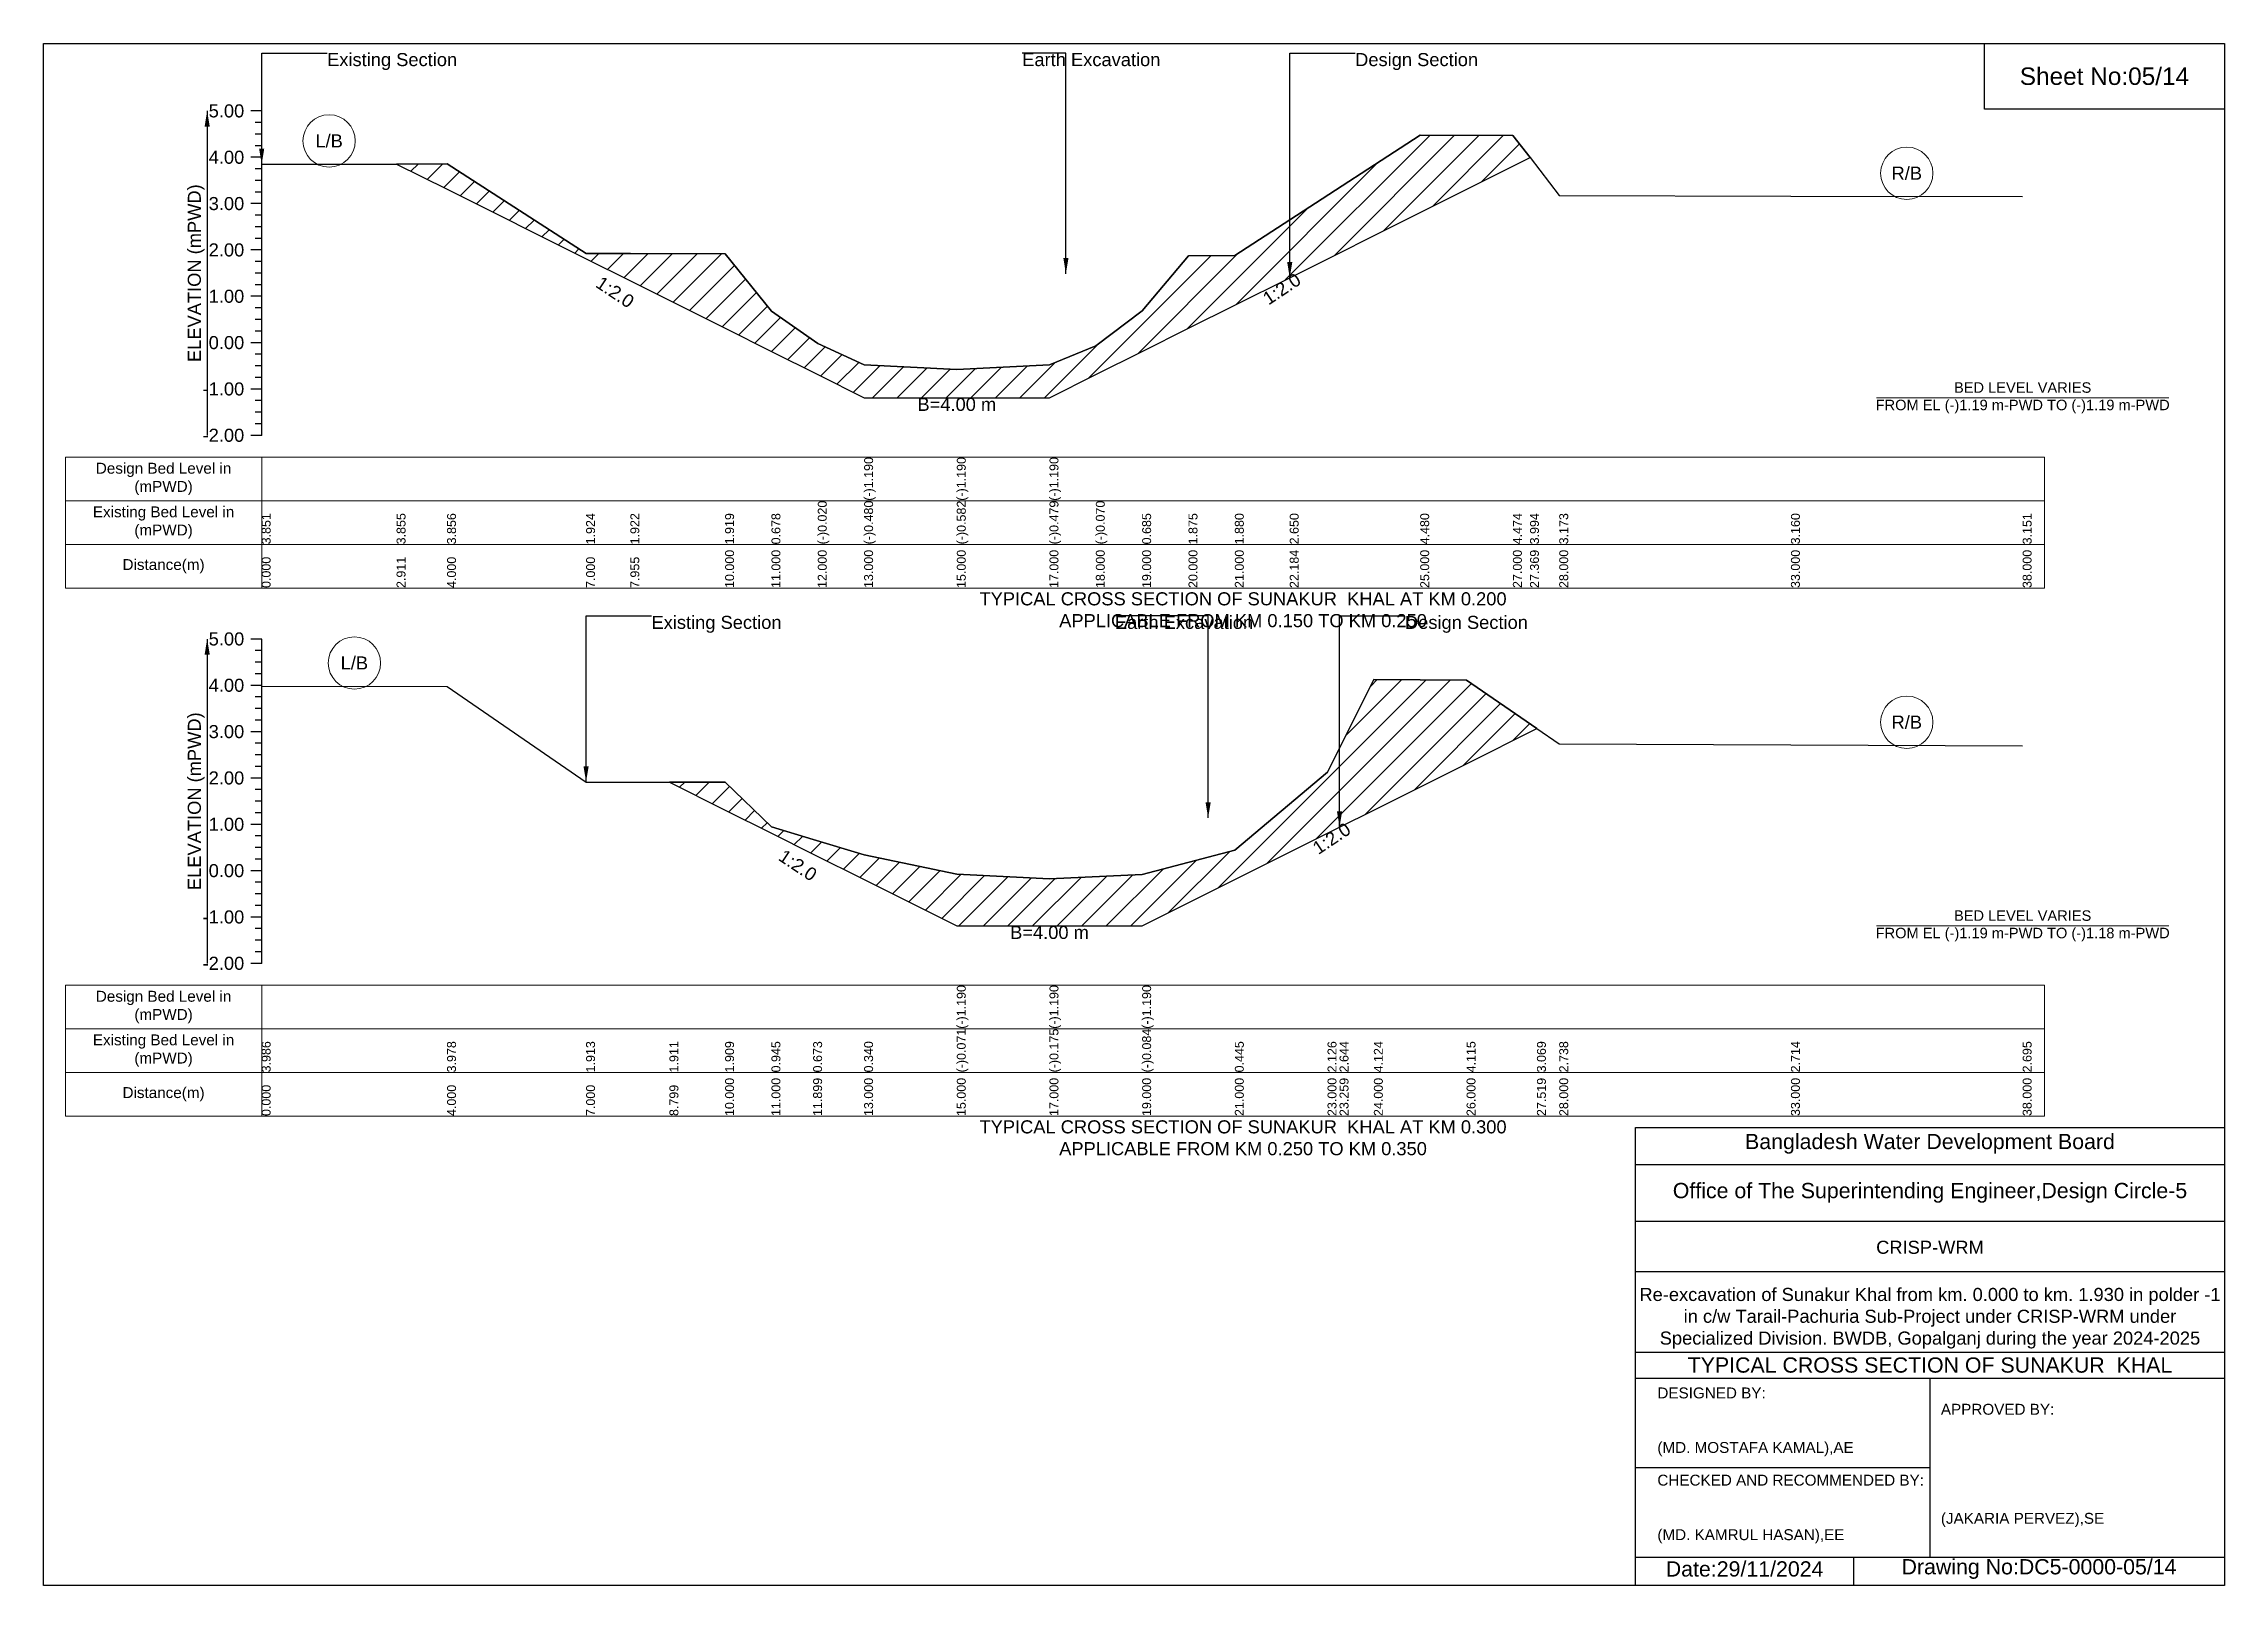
# Model space of a CAD drawing. Header units: inches. Extents: x 91000 to 238000, y -5656 to 143.
# Drawn here: x 140000 to 148000, y -5656 to 0 of the extents above; entities that cross this region are included whole.
import ezdxf

# ---------------------------------------------------------------- set-up
doc = ezdxf.new("R2010")
doc.units = ezdxf.units.IN
doc.header["$LTSCALE"] = 7
doc.header["$MEASUREMENT"] = 0
for name, color, linetype, lineweight in [('Cross section Data Border', 7, 'Continuous', 9), ('Cross Section Labels', 7, 'Continuous', 9), ('Existing_Bed_Level for Xsection', 7, 'Continuous', 25)]:
    doc.layers.add(name, color=color, linetype=linetype, lineweight=lineweight)
doc.styles.get("Standard").update_dxf_attribs({"font": 'arial.ttf'})
doc.dimstyles.get("Standard").update_dxf_attribs({"dimtxt": 0.18, "dimasz": 0.18, "dimexe": 0.18, "dimexo": 0.0625, "dimgap": 0.09, "dimtad": 0, "dimtih": 1, "dimtoh": 1, "dimdec": 4, "dimzin": 0, "dimdsep": 46, "dimtxsty": 'Standard', "dimcen": 0.09, "dimadec": 0, "dimazin": 0, "dimtfac": 1, "dimtdec": 4, "dimtofl": 0, "dimtmove": 0, "dimatfit": 3, "dimfxl": 1, "dimtolj": 1, "dimtzin": 0, "dimarcsym": 0})

msp = doc.modelspace()

# ---------------------------------------------------------------- texts
at = {"attachment_point": 5}
for s, insert, char_height in [('Sheet No:05/14', (147560, -120), 64), ('Bangladesh Water Development Board', (146920, -4036), 56), ('Office of The Superintending Engineer,Design Circle-5', (146920, -4216), 56)]:
    msp.add_mtext(s, dxfattribs=dict(at, insert=insert, char_height=char_height))
for s, insert, char_height, width, attachment_point in [('CRISP-WRM', (146920, -4416), 48, 2240, 5), ('Re-excavation of Sunakur Khal from km. 0.000 to km. 1.930 in polder -1  in c/w Tarail-Pachuria Sub-Project under CRISP-WRM under Specialized Division. BWDB, Gopalganj during the year 2024-2025', (146920, -4676), 48, 2160, 5), ('TYPICAL CROSS SECTION OF SUNAKUR  KHAL', (146920, -4848), 56, 2240, 5), ('DESIGNED BY:^J^J^J(MD. MOSTAFA KAMAL),AE', (145920, -5056), 40, 1120, 4), ('APPROVED BY:^J^J^J^J^J^J(JAKARIA PERVEZ),SE', (146960, -5216), 40, 1120, 4), ('CHECKED AND RECOMMENDED BY:^J^J^J(MD. KAMRUL HASAN),EE', (145920, -5376), 40, 1120, 4), ('Date:29/11/2024', (146240, -5596), 56, 1120, 5), ('Drawing No:DC5-0000-05/14', (147320, -5596), 56, 1760, 5)]:
    msp.add_mtext(s, dxfattribs=dict(insert=insert, char_height=char_height, width=width, attachment_point=attachment_point))
at = {"layer": 'Cross section Data Border', "char_height": 40, "width": 640, "attachment_point": 5}
for s, insert in [('Design Bed Level in (mPWD)', (140440, -1597.1)), ('Existing Bed Level in (mPWD)', (140440, -1757.1)), ('Distance(m)', (140440, -1917.1)), ('Design Bed Level in (mPWD)', (140440, -3534.2)), ('Existing Bed Level in (mPWD)', (140440, -3694.2)), ('Distance(m)', (140440, -3854.2))]:
    msp.add_mtext(s, dxfattribs=dict(at, insert=insert))
at = {"layer": 'Cross Section Labels'}
for s, insert, char_height, attachment_point in [('Existing Section', (141040, -34.6), 48, 1), ('Earth Excavation', (143590, -34.6), 48, 1), ('Design Section', (144811.3, -34.6), 48, 1), ('L/B', (141047.4, -357.1), 48, 5), ('R/B', (146835, -475.6), 48, 5), ('BED LEVEL VARIES ^JFROM EL (-)1.19 m-PWD TO (-)1.19 m-PWD', (147260, -1299.4), 38.4, 5), ('B=4.00 m', (143350, -1299.4), 48, 2), ('TYPICAL CROSS SECTION OF SUNAKUR  KHAL AT KM 0.200^JAPPLICABLE FROM KM 0.150 TO KM 0.250', (144400, -2077.1), 48, 5), ('Existing Section', (142230, -2099.2), 48, 1), ('Earth Excavation', (143930, -2099.2), 48, 1), ('Design Section', (144994.1, -2099.2), 48, 1), ('L/B', (141140, -2272.3), 48, 5), ('R/B', (146835, -2489.5), 48, 5), ('BED LEVEL VARIES ^JFROM EL (-)1.19 m-PWD TO (-)1.18 m-PWD', (147260, -3236.6), 38.4, 5), ('B=4.00 m', (143690, -3236.6), 48, 2), ('TYPICAL CROSS SECTION OF SUNAKUR  KHAL AT KM 0.300^JAPPLICABLE FROM KM 0.250 TO KM 0.350', (144400, -4014.2), 48, 5)]:
    msp.add_mtext(s, dxfattribs=dict(at, insert=insert, char_height=char_height, attachment_point=attachment_point))
at = {"layer": 'Cross Section Labels', "char_height": 48, "attachment_point": 2}
for insert, rotation in [((142109.9, -891.8), 326.30993), ((144528.8, -879.9), 33.69007), ((144711.6, -2895.8), 33.69007), ((142780.4, -2994.2), 326.30993)]:
    msp.add_mtext('1:2.0', dxfattribs=dict(at, insert=insert, rotation=rotation))
at = {"layer": 'Existing_Bed_Level for Xsection', "char_height": 48, "attachment_point": 6}
for s, insert in [('5.00', (140736, -247.1)), ('4.00', (140736, -417.1)), ('3.00', (140736, -587.1)), ('2.00', (140736, -757.1)), ('1.00', (140736, -927.1)), ('0.00', (140736, -1097.1)), ('-1.00', (140736, -1267.1)), ('-2.00', (140736, -1437.1)), ('5.00', (140736, -2184.2)), ('4.00', (140736, -2354.2)), ('3.00', (140736, -2524.2)), ('2.00', (140736, -2694.2)), ('1.00', (140736, -2864.2)), ('0.00', (140736, -3034.2)), ('-1.00', (140736, -3204.2)), ('-2.00', (140736, -3374.2))]:
    msp.add_mtext(s, dxfattribs=dict(at, insert=insert))
at = {"layer": 'Existing_Bed_Level for Xsection', "rotation": 90}
for s, insert, char_height, attachment_point in [('ELEVATION (mPWD)', (140560, -842.1), 48, 5), ('(-)1.190', (143010, -1677.1), 32.8, 1), ('(-)1.190', (143350, -1677.1), 32.8, 1), ('(-)1.190', (143690, -1677.1), 32.8, 1), ('(-)0.020', (142840, -1837.1), 32.8, 1), ('(-)0.480', (143010, -1837.1), 32.8, 1), ('(-)0.582', (143350, -1837.1), 32.8, 1), ('(-)0.479', (143690, -1837.1), 32.8, 1), ('(-)0.070', (143860, -1837.1), 32.8, 1), ('3.851', (140800, -1837.1), 32.8, 1), ('3.855', (141294.8, -1837.1), 32.8, 1), ('3.856', (141480, -1837.1), 32.8, 1), ('1.924', (141990, -1837.1), 32.8, 1), ('1.922', (142152.4, -1837.1), 32.8, 1), ('1.919', (142500, -1837.1), 32.8, 1), ('0.678', (142670, -1837.1), 32.8, 1), ('0.685', (144030, -1837.1), 32.8, 1), ('1.875', (144200, -1837.1), 32.8, 1), ('1.880', (144370, -1837.1), 32.8, 1), ('2.650', (144571.3, -1837.1), 32.8, 1), ('4.480', (145050, -1837.1), 32.8, 1), ('4.474', (145390, -1837.1), 32.8, 1), ('3.994', (145452.7, -1837.1), 32.8, 1), ('3.173', (145560, -1837.1), 32.8, 1), ('3.160', (146410, -1837.1), 32.8, 1), ('3.151', (147260, -1837.1), 32.8, 1), ('0.000', (140800, -1997.1), 32.8, 1), ('2.911', (141294.8, -1997.1), 32.8, 1), ('4.000', (141480, -1997.1), 32.8, 1), ('7.000', (141990, -1997.1), 32.8, 1), ('7.955', (142152.4, -1997.1), 32.8, 1), ('10.000', (142500, -1997.1), 32.8, 1), ('11.000', (142670, -1997.1), 32.8, 1), ('12.000', (142840, -1997.1), 32.8, 1), ('13.000', (143010, -1997.1), 32.8, 1), ('15.000', (143350, -1997.1), 32.8, 1), ('17.000', (143690, -1997.1), 32.8, 1), ('18.000', (143860, -1997.1), 32.8, 1), ('19.000', (144030, -1997.1), 32.8, 1), ('20.000', (144200, -1997.1), 32.8, 1), ('21.000', (144370, -1997.1), 32.8, 1), ('22.184', (144571.3, -1997.1), 32.8, 1), ('25.000', (145050, -1997.1), 32.8, 1), ('27.000', (145390, -1997.1), 32.8, 1), ('27.369', (145452.7, -1997.1), 32.8, 1), ('28.000', (145560, -1997.1), 32.8, 1), ('33.000', (146410, -1997.1), 32.8, 1), ('38.000', (147260, -1997.1), 32.8, 1), ('ELEVATION (mPWD)', (140560, -2779.2), 48, 5), ('(-)1.190', (143350, -3614.2), 32.8, 1), ('(-)1.190', (143690, -3614.2), 32.8, 1), ('(-)1.190', (144030, -3614.2), 32.8, 1), ('3.986', (140800, -3774.2), 32.8, 1), ('3.978', (141480, -3774.2), 32.8, 1), ('1.913', (141990, -3774.2), 32.8, 1), ('1.911', (142295.8, -3774.2), 32.8, 1), ('1.909', (142500, -3774.2), 32.8, 1), ('0.945', (142670, -3774.2), 32.8, 1), ('0.673', (142822.9, -3774.2), 32.8, 1), ('0.340', (143010, -3774.2), 32.8, 1), ('(-)0.071', (143350, -3774.2), 32.8, 1), ('(-)0.175', (143690, -3774.2), 32.8, 1), ('(-)0.084', (144030, -3774.2), 32.8, 1), ('0.445', (144370, -3774.2), 32.8, 1), ('2.126', (144710, -3774.2), 32.8, 1), ('2.644', (144754.1, -3774.2), 32.8, 1), ('4.124', (144880, -3774.2), 32.8, 1), ('4.115', (145220, -3774.2), 32.8, 1), ('3.069', (145478.2, -3774.2), 32.8, 1), ('2.738', (145560, -3774.2), 32.8, 1), ('2.714', (146410, -3774.2), 32.8, 1), ('2.695', (147260, -3774.2), 32.8, 1), ('0.000', (140800, -3934.2), 32.8, 1), ('4.000', (141480, -3934.2), 32.8, 1), ('7.000', (141990, -3934.2), 32.8, 1), ('8.799', (142295.8, -3934.2), 32.8, 1), ('10.000', (142500, -3934.2), 32.8, 1), ('11.000', (142670, -3934.2), 32.8, 1), ('11.899', (142822.9, -3934.2), 32.8, 1), ('13.000', (143010, -3934.2), 32.8, 1), ('15.000', (143350, -3934.2), 32.8, 1), ('17.000', (143690, -3934.2), 32.8, 1), ('19.000', (144030, -3934.2), 32.8, 1), ('21.000', (144370, -3934.2), 32.8, 1), ('23.000', (144710, -3934.2), 32.8, 1), ('23.259', (144754.1, -3934.2), 32.8, 1), ('24.000', (144880, -3934.2), 32.8, 1), ('26.000', (145220, -3934.2), 32.8, 1), ('27.519', (145478.2, -3934.2), 32.8, 1), ('28.000', (145560, -3934.2), 32.8, 1), ('33.000', (146410, -3934.2), 32.8, 1), ('38.000', (147260, -3934.2), 32.8, 1)]:
    msp.add_mtext(s, dxfattribs=dict(at, insert=insert, char_height=char_height, attachment_point=attachment_point))

# ---------------------------------------------------------------- hatches: boundary and pattern name
at = {"layer": 'Existing_Bed_Level for Xsection'}
h = msp.add_hatch(dxfattribs=at)
h.set_pattern_fill('ANSI31', color=256, scale=510, style=0)
h.paths.add_polyline_path([(141294.8, -441.8), (141480, -534.4), (141990, -789.4), (142152.4, -870.6), (142500, -1044.4), (142670, -1129.4), (142840, -1214.4), (143010, -1299.4), (143350, -1299.4), (143690, -1299.4), (143860, -1214.4), (144030, -1129.4), (144200, -1044.4), (144370, -959.4), (144571.3, -858.7), (145050, -619.4), (145390, -449.4), (145452.7, -418), (145390, -336.5), (145050, -335.5), (144571.3, -646.6), (144370, -777.5), (144200, -778.3), (144030, -980.6), (143860, -1109), (143690, -1178.5), (143350, -1196), (143010, -1178.7), (142840, -1100.5), (142670, -981.8), (142500, -770.8), (142152.4, -770.3), (141990, -770), (141480, -441.5)])
h = msp.add_hatch(dxfattribs=at)
h.set_pattern_fill('ANSI31', color=256, scale=510, style=0)
h.paths.add_polyline_path([(142295.8, -2709.4), (142500, -2811.6), (142670, -2896.6), (142822.9, -2973), (143010, -3066.6), (143350, -3236.6), (143690, -3236.6), (144030, -3236.6), (144370, -3066.6), (144710, -2896.6), (144754.1, -2874.5), (144880, -2811.6), (145220, -2641.6), (145478.2, -2512.5), (145220, -2334.7), (144880, -2333.2), (144754.1, -2584.7), (144710, -2672.8), (144370, -2958.6), (144030, -3048.5), (143690, -3064), (143350, -3046.3), (143010, -2976.4), (142822.9, -2919.9), (142670, -2873.6), (142500, -2709.7)])

# ---------------------------------------------------------------- linework, layer by layer
for points in [[(140000, 0), (148000, 0), (148000, -5656), (140000, -5656)], [(147120, 0), (148000, 0), (148000, -240), (147120, -240)]]:
    msp.add_lwpolyline(points, close=True)
for points in [[(145840, -5656), (145840, -3976), (148000, -3976)], [(145840, -4112), (148000, -4112)], [(145840, -4320), (148000, -4320)], [(145840, -4504), (148000, -4504)], [(145840, -4800), (148000, -4800)], [(145840, -4896), (148000, -4896)], [(146920, -4896), (146920, -5552)], [(145840, -5224), (146920, -5224)], [(145840, -5552), (148000, -5552)], [(146640, -5552), (146640, -5656)]]:
    msp.add_lwpolyline(points)
at = {"layer": 'Cross section Data Border'}
for points in [[(140080, -1517.1), (147340, -1517.1), (147340, -1997.1), (140080, -1997.1)], [(140080, -3454.2), (147340, -3454.2), (147340, -3934.2), (140080, -3934.2)]]:
    msp.add_lwpolyline(points, close=True, dxfattribs=at)
for points in [[(140800, -1517.1), (140800, -1997.1)], [(140080, -1677.1), (147340, -1677.1)], [(140080, -1837.1), (147340, -1837.1)], [(140800, -3454.2), (140800, -3934.2)], [(140080, -3614.2), (147340, -3614.2)], [(140080, -3774.2), (147340, -3774.2)]]:
    msp.add_lwpolyline(points, dxfattribs=at)
at = {"layer": 'Cross Section Labels'}
for points in [[(146724.2, -1299.4), (147795.8, -1299.4)], [(146724.2, -3236.6), (147795.8, -3236.6)]]:
    msp.add_lwpolyline(points, dxfattribs=at)
for centre in [(141047.4, -357.1), (146835, -475.6), (141140, -2272.3), (146835, -2489.5)]:
    msp.add_circle(centre, 96, dxfattribs=at)
at = {"layer": 'Existing_Bed_Level for Xsection'}
for points in [[(140800, -247.1), (140760, -247.1)], [(140800, -289.6), (140776, -289.6)], [(140800, -1437.1), (140800, -1267.1), (140800, -1097.1), (140800, -927.1), (140800, -757.1), (140800, -587.1), (140800, -417.1), (140800, -247.1)], [(140800, -332.1), (140776, -332.1)], [(140800, -374.6), (140776, -374.6)], [(140800, -442.4), (141294.8, -441.8), (141480, -441.5), (141990, -770), (142152.4, -770.3), (142500, -770.8), (142670, -981.8), (142840, -1100.5), (143010, -1178.7), (143010, -1178.7), (143350, -1196), (143350, -1196), (143690, -1178.5), (143690, -1178.5), (143860, -1109), (144030, -980.6), (144200, -778.3), (144370, -777.5), (144571.3, -646.6), (145050, -335.5), (145390, -336.5), (145452.7, -418), (145560, -557.6), (146410, -559.9), (147260, -561.4)], [(140800, -417.1), (140760, -417.1)], [(140800, -459.6), (140776, -459.6)], [(140800, -502.1), (140776, -502.1)], [(140800, -544.6), (140776, -544.6)], [(140800, -587.1), (140760, -587.1)], [(140800, -629.6), (140776, -629.6)], [(140800, -672.1), (140776, -672.1)], [(140800, -714.6), (140776, -714.6)], [(140800, -757.1), (140760, -757.1)], [(140800, -799.6), (140776, -799.6)], [(140800, -842.1), (140776, -842.1)], [(140800, -927.1), (140760, -927.1)], [(140800, -884.6), (140776, -884.6)], [(140800, -969.6), (140776, -969.6)], [(140800, -1012.1), (140776, -1012.1)], [(140800, -1097.1), (140760, -1097.1)], [(140800, -1054.6), (140776, -1054.6)], [(140800, -1139.6), (140776, -1139.6)], [(140800, -1182.1), (140776, -1182.1)], [(140800, -1267.1), (140760, -1267.1)], [(140800, -1224.6), (140776, -1224.6)], [(140800, -1309.6), (140776, -1309.6)], [(140800, -1352.1), (140776, -1352.1)], [(140800, -1437.1), (140760, -1437.1)], [(140800, -1394.6), (140776, -1394.6)], [(140800, -2184.2), (140760, -2184.2)], [(140800, -2226.8), (140776, -2226.8)], [(140800, -3374.2), (140800, -3204.2), (140800, -3034.2), (140800, -2864.2), (140800, -2694.2), (140800, -2524.2), (140800, -2354.2), (140800, -2184.2)], [(140800, -2269.2), (140776, -2269.2)], [(140800, -2311.8), (140776, -2311.8)], [(140800, -2354.2), (140760, -2354.2)], [(140800, -2396.8), (140776, -2396.8)], [(140800, -2356.6), (141480, -2358), (141990, -2709), (142295.8, -2709.4), (142500, -2709.7), (142670, -2873.6), (142822.9, -2919.9), (143010, -2976.4), (143350, -3046.3), (143350, -3046.3), (143690, -3064), (143690, -3064), (144030, -3048.5), (144030, -3048.5), (144370, -2958.6), (144710, -2672.8), (144754.1, -2584.7), (144880, -2333.2), (145220, -2334.7), (145478.2, -2512.5), (145560, -2568.8), (146410, -2572.9), (147260, -2576.1)], [(140800, -2439.2), (140776, -2439.2)], [(140800, -2524.2), (140760, -2524.2)], [(140800, -2481.8), (140776, -2481.8)], [(140800, -2566.8), (140776, -2566.8)], [(140800, -2609.2), (140776, -2609.2)], [(140800, -2694.2), (140760, -2694.2)], [(140800, -2651.8), (140776, -2651.8)], [(140800, -2736.8), (140776, -2736.8)], [(140800, -2779.2), (140776, -2779.2)], [(140800, -2864.2), (140760, -2864.2)], [(140800, -2821.8), (140776, -2821.8)], [(140800, -2906.8), (140776, -2906.8)], [(140800, -2949.2), (140776, -2949.2)], [(140800, -3034.2), (140760, -3034.2)], [(140800, -2991.8), (140776, -2991.8)], [(140800, -3076.8), (140776, -3076.8)], [(140800, -3119.2), (140776, -3119.2)], [(140800, -3161.8), (140776, -3161.8)], [(140800, -3204.2), (140760, -3204.2)], [(140800, -3246.8), (140776, -3246.8)], [(140800, -3289.2), (140776, -3289.2)], [(140800, -3331.8), (140776, -3331.8)], [(140800, -3374.2), (140760, -3374.2)]]:
    msp.add_lwpolyline(points, dxfattribs=at)
for points in [[(141294.8, -441.8), (141480, -534.4), (141990, -789.4), (142152.4, -870.6), (142500, -1044.4), (142670, -1129.4), (142840, -1214.4), (143010, -1299.4), (143010, -1299.4), (143350, -1299.4), (143350, -1299.4), (143690, -1299.4), (143690, -1299.4), (143860, -1214.4), (144030, -1129.4), (144200, -1044.4), (144370, -959.4), (144571.3, -858.7), (145050, -619.4), (145390, -449.4), (145452.7, -418), (145452.7, -418), (145452.7, -418), (145390, -336.5), (145050, -335.5), (144571.3, -646.6), (144370, -777.5), (144200, -778.3), (144030, -980.6), (143860, -1109), (143690, -1178.5), (143690, -1178.5), (143350, -1196), (143350, -1196), (143010, -1178.7), (143010, -1178.7), (142840, -1100.5), (142670, -981.8), (142500, -770.8), (142152.4, -770.3), (141990, -770), (141480, -441.5)], [(142295.8, -2709.4), (142295.8, -2709.4), (142500, -2811.6), (142670, -2896.6), (142822.9, -2973), (143010, -3066.6), (143350, -3236.6), (143350, -3236.6), (143690, -3236.6), (143690, -3236.6), (144030, -3236.6), (144030, -3236.6), (144370, -3066.6), (144710, -2896.6), (144754.1, -2874.5), (144880, -2811.6), (145220, -2641.6), (145478.2, -2512.5), (145478.2, -2512.5), (145478.2, -2512.5), (145220, -2334.7), (144880, -2333.2), (144754.1, -2584.7), (144710, -2672.8), (144370, -2958.6), (144030, -3048.5), (144030, -3048.5), (143690, -3064), (143690, -3064), (143350, -3046.3), (143350, -3046.3), (143010, -2976.4), (142822.9, -2919.9), (142670, -2873.6), (142500, -2709.7), (142295.8, -2709.4)]]:
    msp.add_lwpolyline(points, close=True, dxfattribs=at)

msp.set_redraw_order([(e.dxf.handle, doc.entitydb.next_handle()) for e in msp.query("TEXT MTEXT ATTDEF DIMENSION ARC_DIMENSION")])  # texts and dimensions are drawn at this point

# ---------------------------------------------------------------- leaders
at = {"layer": 'Cross Section Labels', "annotation_type": 0, "has_hookline": 1}
for points, hookline_direction, text_width in [([(140800, -442.4), (140800, -34.6), (141039.9, -34.6)], 0, 467.2), ([(143750.2, -844.1), (143750.2, -34.6), (143589.9, -34.6)], 0, 497), ([(144571.3, -858.7), (144571.3, -34.6), (144811.2, -34.6)], 0, 441.2), ([(141990, -2709), (141990, -2099.2), (142229.9, -2099.2)], 0, 467.2), ([(144272, -2840.8), (144272, -2099.2), (143930.1, -2099.2)], 1, 497), ([(144754.1, -2874.5), (144754.1, -2099.2), (144994, -2099.2)], 0, 441.2)]:
    msp.add_leader(points, dimstyle='Standard', override={"dimasz": 57.6}, dxfattribs=dict(at, hookline_direction=hookline_direction, text_width=text_width))
at = {"layer": 'Existing_Bed_Level for Xsection'}
for points in [[(140600, -247.1), (140600, -1437.1)], [(140600, -2184.2), (140600, -3374.2)]]:
    msp.add_leader(points, dimstyle='Standard', override={"dimasz": 57.6}, dxfattribs=at)

doc.saveas('drawing.dxf')
